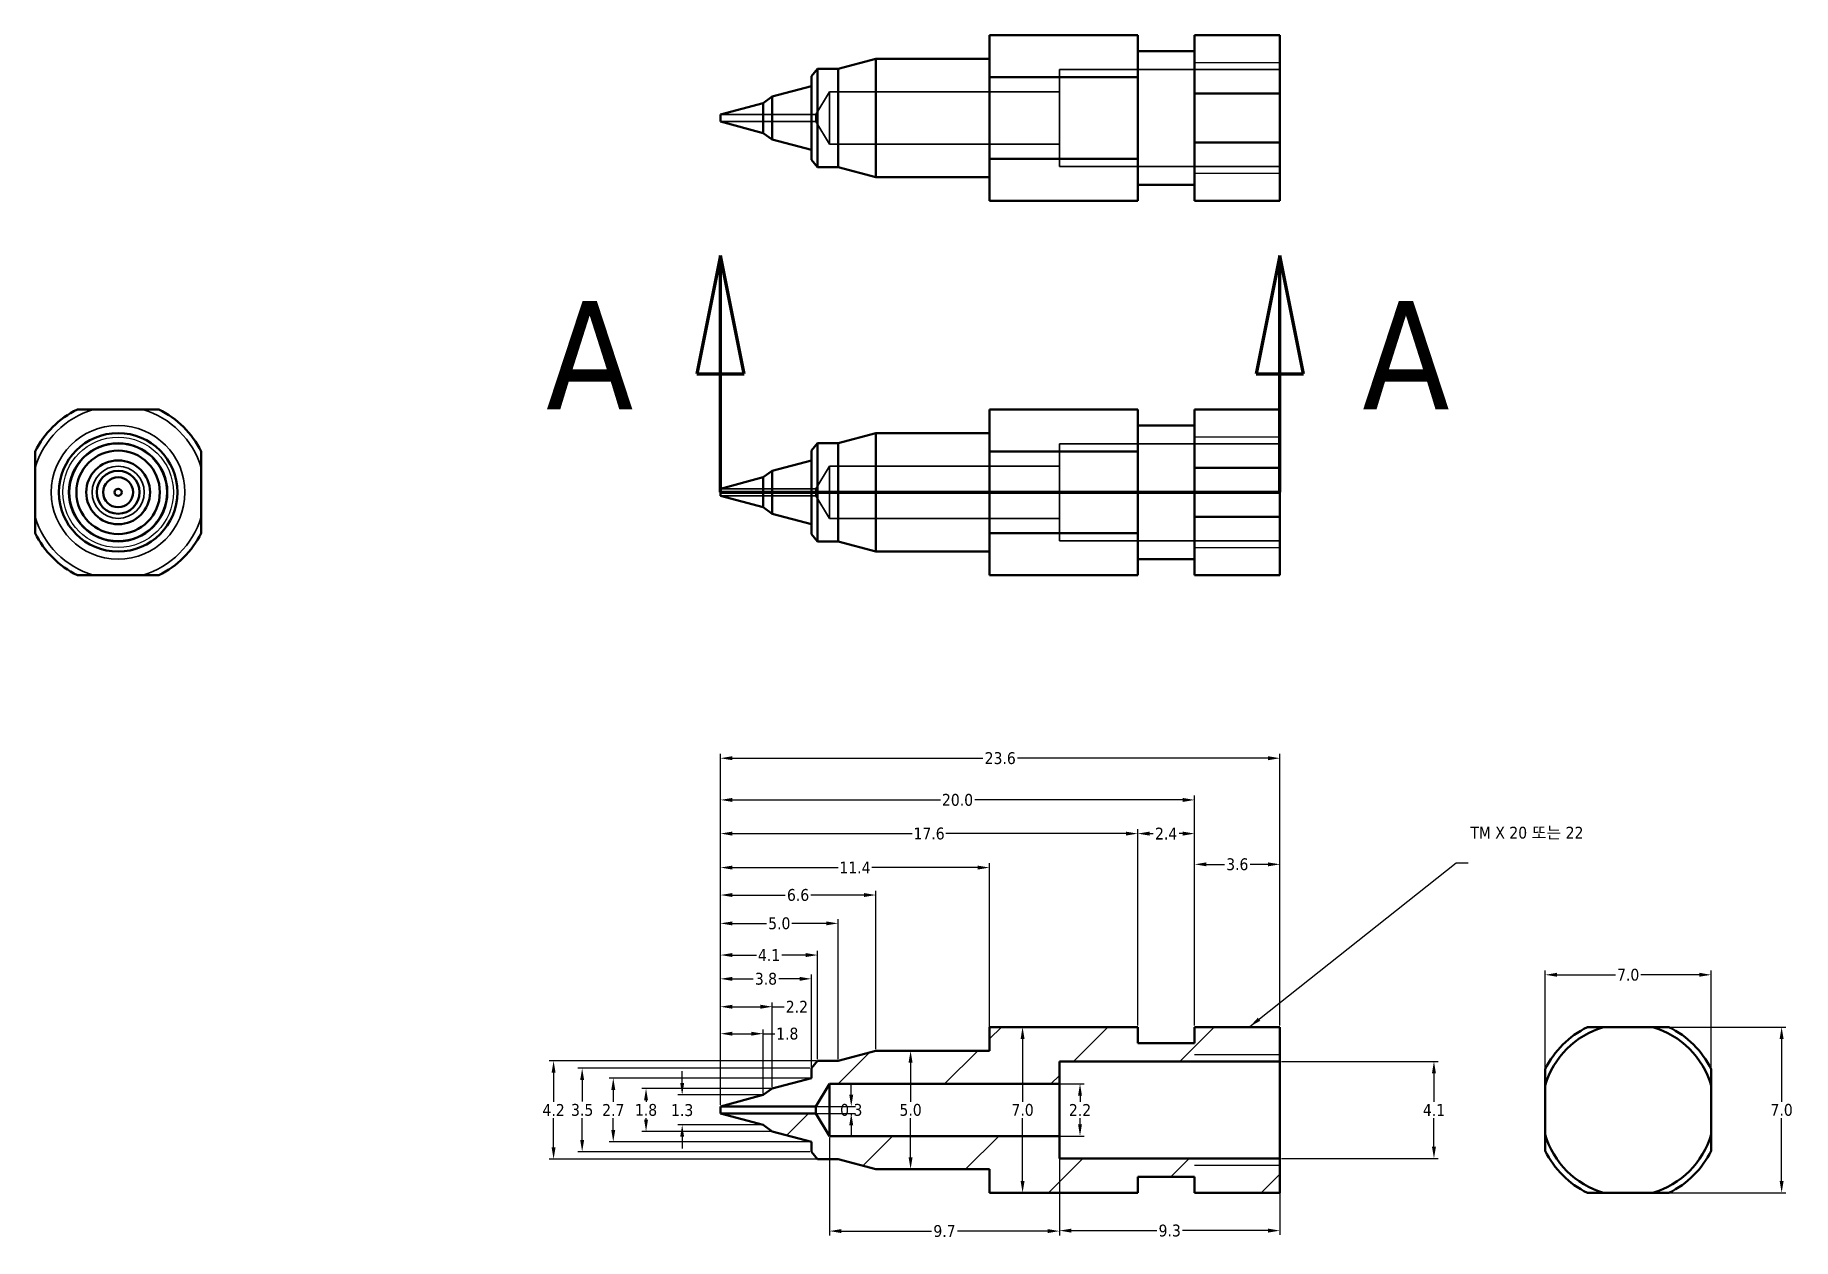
# Model space of a CAD drawing. Header units: millimetres. Extents: x 3 to 861, y 15 to 544.
# Drawn here: x 382.7 to 456.9, y 297.2 to 348 of the extents above; entities that cross this region are included whole.
import ezdxf

# ---------------------------------------------------------------- set-up
doc = ezdxf.new("R2010")
doc.units = ezdxf.units.MM
for name, color, linetype, lineweight in [('경계(ANSI)', 7, 'Continuous', 70), ('단면선(ANSI)', 7, 'Continuous', 70), ('외형선(ANSI)', 7, 'Continuous', 50), ('은선 (ANSI)', 7, 'Continuous', 35), ('좁은 은선 (ANSI)', 7, 'Continuous', 25), ('해치 (ANSI)', 7, 'Continuous', 18)]:
    doc.layers.add(name, color=color, linetype=linetype, lineweight=lineweight)
doc.styles.get("Standard").update_dxf_attribs({"font": 'tahoma.ttf'})
doc.styles.add('레이블 텍스트 (ANSI)', font='tahoma.ttf')
doc.styles.add('주 텍스트 (ANSI)', font='tahoma.ttf')
doc.dimstyles.get("Standard").update_dxf_attribs({"dimtxt": 0.18, "dimasz": 0.18, "dimexe": 0.18, "dimexo": 0.0625, "dimgap": 0.09, "dimtad": 0, "dimtih": 1, "dimtoh": 1, "dimdec": 4, "dimzin": 0, "dimdsep": 46, "dimtxsty": 'Standard', "dimcen": 0.09, "dimadec": 0, "dimazin": 0, "dimtfac": 1, "dimtdec": 4, "dimtofl": 0, "dimtmove": 0, "dimatfit": 3, "dimfxl": 0, "dimtolj": 1, "dimtzin": 0, "dimarcsym": 0})

msp = doc.modelspace()

# ---------------------------------------------------------------- texts
at = {"insert": (443.28, 314.63), "char_height": 0.5, "width": 62.37789, "attachment_point": 1, "style": '주 텍스트 (ANSI)'}
msp.add_mtext('TM X 20 {\\fGulim|b0|i0|c129|p50;또는 }22', dxfattribs=at)

# ---------------------------------------------------------------- blocks, each defined once
blk = doc.blocks.new('*D9')
at = {"color": 0, "lineweight": -2}
for p, q in [((410.038, 303.808), (410.038, 304.308)), ((413.39, 303.308), (409.858, 303.308)), ((413.39, 302.044), (409.858, 302.044)), ((410.038, 301.544), (410.038, 301.044))]:
    blk.add_line(p, q, dxfattribs=at)
at = {"color": 0}
for points in [[(409.955, 303.808), (410.121, 303.808), (410.038, 303.308)], [(409.955, 301.544), (410.121, 301.544), (410.038, 302.044)]]:
    blk.add_solid(points, dxfattribs=at)
at = {"layer": 'Defpoints', "color": 0}
for p in [(413.452, 303.308), (410.038, 302.044), (413.452, 302.044)]:
    blk.add_point(p, dxfattribs=at)
at = {"color": 0, "insert": (410.038, 302.666), "char_height": 0.5, "attachment_point": 5}
blk.add_mtext('\\A1;1.3', dxfattribs=at)
blk = doc.blocks.new('*D10')
at = {"color": 0, "lineweight": -2}
for p, q in [((413.777, 303.58), (408.333, 303.58)), ((408.513, 303.08), (408.513, 303.026)), ((413.777, 301.772), (408.333, 301.772)), ((408.513, 302.272), (408.513, 302.323))]:
    blk.add_line(p, q, dxfattribs=at)
at = {"color": 0}
for points in [[(408.43, 303.08), (408.597, 303.08), (408.513, 303.58)], [(408.43, 302.272), (408.597, 302.272), (408.513, 301.772)]]:
    blk.add_solid(points, dxfattribs=at)
at = {"layer": 'Defpoints', "color": 0}
for p in [(413.84, 303.58), (408.513, 301.772), (413.84, 301.772)]:
    blk.add_point(p, dxfattribs=at)
at = {"color": 0, "insert": (408.513, 302.674), "char_height": 0.5, "attachment_point": 5}
blk.add_mtext('\\A1;1.8', dxfattribs=at)
blk = doc.blocks.new('*D12')
at = {"color": 0, "lineweight": -2}
for p, q in [((415.426, 304.022), (406.951, 304.022)), ((407.131, 303.522), (407.131, 303.021)), ((407.131, 301.831), (407.131, 302.331)), ((415.426, 301.331), (406.951, 301.331))]:
    blk.add_line(p, q, dxfattribs=at)
at = {"color": 0}
for points in [[(407.047, 303.522), (407.214, 303.522), (407.131, 304.022)], [(407.047, 301.831), (407.214, 301.831), (407.131, 301.331)]]:
    blk.add_solid(points, dxfattribs=at)
at = {"layer": 'Defpoints', "color": 0}
for p in [(415.489, 304.022), (407.131, 301.331), (415.489, 301.331)]:
    blk.add_point(p, dxfattribs=at)
at = {"color": 0, "insert": (407.131, 302.676), "char_height": 0.5, "attachment_point": 5}
blk.add_mtext('\\A1;2.7', dxfattribs=at)
blk = doc.blocks.new('*D13')
at = {"color": 0, "lineweight": -2}
for p, q in [((415.426, 304.437), (405.639, 304.437)), ((405.819, 303.937), (405.819, 303.027)), ((405.819, 301.415), (405.819, 302.326)), ((415.426, 300.915), (405.639, 300.915))]:
    blk.add_line(p, q, dxfattribs=at)
at = {"color": 0}
for points in [[(405.735, 303.937), (405.902, 303.937), (405.819, 304.437)], [(405.735, 301.415), (405.902, 301.415), (405.819, 300.915)]]:
    blk.add_solid(points, dxfattribs=at)
at = {"layer": 'Defpoints', "color": 0}
for p in [(415.489, 304.437), (405.819, 300.915), (415.489, 300.915)]:
    blk.add_point(p, dxfattribs=at)
at = {"color": 0, "insert": (405.819, 302.676), "char_height": 0.5, "attachment_point": 5}
blk.add_mtext('\\A1;3.5', dxfattribs=at)
blk = doc.blocks.new('*D14')
at = {"color": 0, "lineweight": -2}
for p, q in [((415.69, 304.751), (404.433, 304.751)), ((404.613, 304.251), (404.613, 303.021)), ((404.613, 301.101), (404.613, 302.331)), ((415.69, 300.601), (404.433, 300.601))]:
    blk.add_line(p, q, dxfattribs=at)
at = {"color": 0}
for points in [[(404.53, 304.251), (404.696, 304.251), (404.613, 304.751)], [(404.53, 301.101), (404.696, 301.101), (404.613, 300.601)]]:
    blk.add_solid(points, dxfattribs=at)
at = {"layer": 'Defpoints', "color": 0}
for p in [(415.752, 304.751), (404.613, 300.601), (415.752, 300.601)]:
    blk.add_point(p, dxfattribs=at)
at = {"color": 0, "insert": (404.613, 302.676), "char_height": 0.5, "attachment_point": 5}
blk.add_mtext('\\A1;4.2', dxfattribs=at)
blk = doc.blocks.new('*D15')
at = {"color": 0, "lineweight": -2}
for p, q in [((426.015, 303.776), (426.999, 303.776)), ((426.819, 303.276), (426.819, 303.021)), ((426.819, 302.076), (426.819, 302.331)), ((426.015, 301.576), (426.999, 301.576))]:
    blk.add_line(p, q, dxfattribs=at)
at = {"color": 0}
for points in [[(426.735, 303.276), (426.902, 303.276), (426.819, 303.776)], [(426.735, 302.076), (426.902, 302.076), (426.819, 301.576)]]:
    blk.add_solid(points, dxfattribs=at)
at = {"layer": 'Defpoints', "color": 0}
for p in [(425.952, 303.776), (425.952, 301.576), (426.819, 301.576)]:
    blk.add_point(p, dxfattribs=at)
at = {"color": 0, "insert": (426.819, 302.676), "char_height": 0.5, "attachment_point": 5}
blk.add_mtext('\\A1;2.2', dxfattribs=at)
blk = doc.blocks.new('*D16')
at = {"color": 0, "lineweight": -2}
for p, q in [((435.315, 304.726), (441.929, 304.726)), ((441.749, 304.226), (441.749, 303.017)), ((441.749, 301.126), (441.749, 302.335)), ((435.315, 300.626), (441.929, 300.626))]:
    blk.add_line(p, q, dxfattribs=at)
at = {"color": 0}
for points in [[(441.665, 304.226), (441.832, 304.226), (441.749, 304.726)], [(441.665, 301.126), (441.832, 301.126), (441.749, 300.626)]]:
    blk.add_solid(points, dxfattribs=at)
at = {"layer": 'Defpoints', "color": 0}
for p in [(435.252, 304.726), (435.252, 300.626), (441.749, 300.626)]:
    blk.add_point(p, dxfattribs=at)
at = {"color": 0, "insert": (441.749, 302.676), "char_height": 0.5, "attachment_point": 5}
blk.add_mtext('\\A1;4.1', dxfattribs=at)
blk = doc.blocks.new('*D17')
at = {"color": 0, "lineweight": -2}
for p, q in [((418.265, 305.176), (419.852, 305.176)), ((419.672, 304.676), (419.672, 303.026)), ((419.672, 300.676), (419.672, 302.326)), ((418.265, 300.176), (419.852, 300.176))]:
    blk.add_line(p, q, dxfattribs=at)
at = {"color": 0}
for points in [[(419.588, 304.676), (419.755, 304.676), (419.672, 305.176)], [(419.588, 300.676), (419.755, 300.676), (419.672, 300.176)]]:
    blk.add_solid(points, dxfattribs=at)
at = {"layer": 'Defpoints', "color": 0}
for p in [(418.202, 305.176), (418.202, 300.176), (419.672, 300.176)]:
    blk.add_point(p, dxfattribs=at)
at = {"color": 0, "insert": (419.672, 302.676), "char_height": 0.5, "attachment_point": 5}
blk.add_mtext('\\A1;5.0', dxfattribs=at)
blk = doc.blocks.new('*D18')
at = {"color": 0, "lineweight": -2}
for p, q in [((423.065, 306.176), (424.576, 306.176)), ((424.396, 305.676), (424.396, 303.026)), ((424.396, 299.676), (424.396, 302.326)), ((423.065, 299.176), (424.576, 299.176))]:
    blk.add_line(p, q, dxfattribs=at)
at = {"color": 0}
for points in [[(424.313, 305.676), (424.479, 305.676), (424.396, 306.176)], [(424.313, 299.676), (424.479, 299.676), (424.396, 299.176)]]:
    blk.add_solid(points, dxfattribs=at)
at = {"layer": 'Defpoints', "color": 0}
for p in [(423.002, 306.176), (423.002, 299.176), (424.396, 299.176)]:
    blk.add_point(p, dxfattribs=at)
at = {"color": 0, "insert": (424.396, 302.676), "char_height": 0.5, "attachment_point": 5}
blk.add_mtext('\\A1;7.0', dxfattribs=at)
blk = doc.blocks.new('*D22')
at = {"color": 0, "lineweight": -2}
for p, q in [((411.652, 302.889), (411.652, 306.074)), ((412.152, 305.894), (412.952, 305.894)), ((413.452, 303.371), (413.452, 306.074)), ((413.452, 305.894), (413.952, 305.894))]:
    blk.add_line(p, q, dxfattribs=at)
at = {"color": 0}
for points in [[(412.152, 305.977), (412.152, 305.811), (411.652, 305.894)], [(412.952, 305.977), (412.952, 305.811), (413.452, 305.894)]]:
    blk.add_solid(points, dxfattribs=at)
at = {"layer": 'Defpoints', "color": 0}
for p in [(413.452, 305.894), (413.452, 303.308), (411.652, 302.826)]:
    blk.add_point(p, dxfattribs=at)
at = {"color": 0, "insert": (414.471, 305.894), "char_height": 0.5, "attachment_point": 5}
blk.add_mtext('\\A1;1.8', dxfattribs=at)
blk = doc.blocks.new('*D23')
at = {"color": 0, "lineweight": -2}
for p, q in [((411.652, 302.889), (411.652, 307.213)), ((412.152, 307.033), (413.34, 307.033)), ((413.84, 303.642), (413.84, 307.213)), ((413.84, 307.033), (414.34, 307.033))]:
    blk.add_line(p, q, dxfattribs=at)
at = {"color": 0}
for points in [[(412.152, 307.116), (412.152, 306.95), (411.652, 307.033)], [(413.34, 307.116), (413.34, 306.95), (413.84, 307.033)]]:
    blk.add_solid(points, dxfattribs=at)
at = {"layer": 'Defpoints', "color": 0}
for p in [(413.84, 307.033), (413.84, 303.58), (411.652, 302.826)]:
    blk.add_point(p, dxfattribs=at)
at = {"color": 0, "insert": (414.876, 307.033), "char_height": 0.5, "attachment_point": 5}
blk.add_mtext('\\A1;2.2', dxfattribs=at)
blk = doc.blocks.new('*D24')
at = {"color": 0, "lineweight": -2}
for p, q in [((411.652, 302.889), (411.652, 308.39)), ((412.152, 308.21), (413.03, 308.21)), ((414.989, 308.21), (414.111, 308.21)), ((415.489, 304.084), (415.489, 308.39))]:
    blk.add_line(p, q, dxfattribs=at)
at = {"color": 0}
for points in [[(412.152, 308.293), (412.152, 308.126), (411.652, 308.21)], [(414.989, 308.293), (414.989, 308.126), (415.489, 308.21)]]:
    blk.add_solid(points, dxfattribs=at)
at = {"layer": 'Defpoints', "color": 0}
for p in [(415.489, 308.21), (415.489, 304.022), (411.652, 302.826)]:
    blk.add_point(p, dxfattribs=at)
at = {"color": 0, "insert": (413.571, 308.21), "char_height": 0.5, "attachment_point": 5}
blk.add_mtext('\\A1;3.8', dxfattribs=at)
blk = doc.blocks.new('*D25')
at = {"color": 0, "lineweight": -2}
for p, q in [((411.652, 302.889), (411.652, 309.394)), ((412.152, 309.214), (413.167, 309.214)), ((415.252, 309.214), (414.237, 309.214)), ((415.752, 304.814), (415.752, 309.394))]:
    blk.add_line(p, q, dxfattribs=at)
at = {"color": 0}
for points in [[(412.152, 309.297), (412.152, 309.131), (411.652, 309.214)], [(415.252, 309.297), (415.252, 309.131), (415.752, 309.214)]]:
    blk.add_solid(points, dxfattribs=at)
at = {"layer": 'Defpoints', "color": 0}
for p in [(415.752, 309.214), (415.752, 304.751), (411.652, 302.826)]:
    blk.add_point(p, dxfattribs=at)
at = {"color": 0, "insert": (413.702, 309.214), "char_height": 0.5, "attachment_point": 5}
blk.add_mtext('\\A1;4.1', dxfattribs=at)
blk = doc.blocks.new('*D26')
at = {"color": 0, "lineweight": -2}
for p, q in [((411.652, 302.889), (411.652, 310.73)), ((416.616, 304.814), (416.616, 310.73)), ((412.152, 310.55), (413.599, 310.55)), ((416.116, 310.55), (414.669, 310.55))]:
    blk.add_line(p, q, dxfattribs=at)
at = {"color": 0}
for points in [[(412.152, 310.633), (412.152, 310.467), (411.652, 310.55)], [(416.116, 310.633), (416.116, 310.467), (416.616, 310.55)]]:
    blk.add_solid(points, dxfattribs=at)
at = {"layer": 'Defpoints', "color": 0}
for p in [(416.616, 310.55), (416.616, 304.751), (411.652, 302.826)]:
    blk.add_point(p, dxfattribs=at)
at = {"color": 0, "insert": (414.134, 310.55), "char_height": 0.5, "attachment_point": 5}
blk.add_mtext('\\A1;5.0', dxfattribs=at)
blk = doc.blocks.new('*D27')
at = {"color": 0, "lineweight": -2}
for p, q in [((411.652, 302.889), (411.652, 311.927)), ((412.152, 311.747), (414.383, 311.747)), ((417.702, 311.747), (415.471, 311.747)), ((418.202, 305.239), (418.202, 311.927))]:
    blk.add_line(p, q, dxfattribs=at)
at = {"color": 0}
for points in [[(412.152, 311.831), (412.152, 311.664), (411.652, 311.747)], [(417.702, 311.831), (417.702, 311.664), (418.202, 311.747)]]:
    blk.add_solid(points, dxfattribs=at)
at = {"layer": 'Defpoints', "color": 0}
for p in [(418.202, 311.747), (418.202, 305.176), (411.652, 302.826)]:
    blk.add_point(p, dxfattribs=at)
at = {"color": 0, "insert": (414.927, 311.747), "char_height": 0.5, "attachment_point": 5}
blk.add_mtext('\\A1;6.6', dxfattribs=at)
blk = doc.blocks.new('*D28')
at = {"color": 0, "lineweight": -2}
for p, q in [((411.652, 302.889), (411.652, 313.086)), ((412.152, 312.906), (416.616, 312.906)), ((422.502, 312.906), (418.038, 312.906)), ((423.002, 305.239), (423.002, 313.086))]:
    blk.add_line(p, q, dxfattribs=at)
at = {"color": 0}
for points in [[(412.152, 312.989), (412.152, 312.823), (411.652, 312.906)], [(422.502, 312.989), (422.502, 312.823), (423.002, 312.906)]]:
    blk.add_solid(points, dxfattribs=at)
at = {"layer": 'Defpoints', "color": 0}
for p in [(423.002, 312.906), (423.002, 305.176), (411.652, 302.826)]:
    blk.add_point(p, dxfattribs=at)
at = {"color": 0, "insert": (417.327, 312.906), "char_height": 0.5, "attachment_point": 5}
blk.add_mtext('\\A1;11.4', dxfattribs=at)
blk = doc.blocks.new('*D29')
at = {"color": 0, "lineweight": -2}
for p, q in [((411.652, 302.889), (411.652, 314.52)), ((429.252, 306.239), (429.252, 314.52)), ((412.152, 314.34), (419.744, 314.34)), ((428.752, 314.34), (421.16, 314.34))]:
    blk.add_line(p, q, dxfattribs=at)
at = {"color": 0}
for points in [[(412.152, 314.423), (412.152, 314.256), (411.652, 314.34)], [(428.752, 314.423), (428.752, 314.256), (429.252, 314.34)]]:
    blk.add_solid(points, dxfattribs=at)
at = {"layer": 'Defpoints', "color": 0}
for p in [(429.252, 314.34), (429.252, 306.176), (411.652, 302.826)]:
    blk.add_point(p, dxfattribs=at)
at = {"color": 0, "insert": (420.452, 314.34), "char_height": 0.5, "attachment_point": 5}
blk.add_mtext('\\A1;17.6', dxfattribs=at)
blk = doc.blocks.new('*D30')
at = {"color": 0, "lineweight": -2}
for p, q in [((411.652, 302.889), (411.652, 315.941)), ((431.652, 306.239), (431.652, 315.941)), ((412.152, 315.761), (420.927, 315.761)), ((431.152, 315.761), (422.377, 315.761))]:
    blk.add_line(p, q, dxfattribs=at)
at = {"color": 0}
for points in [[(412.152, 315.844), (412.152, 315.677), (411.652, 315.761)], [(431.152, 315.844), (431.152, 315.677), (431.652, 315.761)]]:
    blk.add_solid(points, dxfattribs=at)
at = {"layer": 'Defpoints', "color": 0}
for p in [(431.652, 315.761), (431.652, 306.176), (411.652, 302.826)]:
    blk.add_point(p, dxfattribs=at)
at = {"color": 0, "insert": (421.652, 315.761), "char_height": 0.5, "attachment_point": 5}
blk.add_mtext('\\A1;20.0', dxfattribs=at)
blk = doc.blocks.new('*D31')
at = {"color": 0, "lineweight": -2}
for p, q in [((429.252, 306.239), (429.252, 314.52)), ((431.652, 306.239), (431.652, 314.52)), ((429.752, 314.34), (429.91, 314.34)), ((431.152, 314.34), (430.995, 314.34))]:
    blk.add_line(p, q, dxfattribs=at)
at = {"color": 0}
for points in [[(429.752, 314.423), (429.752, 314.256), (429.252, 314.34)], [(431.152, 314.423), (431.152, 314.256), (431.652, 314.34)]]:
    blk.add_solid(points, dxfattribs=at)
at = {"layer": 'Defpoints', "color": 0}
for p in [(431.652, 314.34), (429.252, 306.176), (431.652, 306.176)]:
    blk.add_point(p, dxfattribs=at)
at = {"color": 0, "insert": (430.452, 314.34), "char_height": 0.5, "attachment_point": 5}
blk.add_mtext('\\A1;2.4', dxfattribs=at)
blk = doc.blocks.new('*D32')
at = {"color": 0, "lineweight": -2}
for p, q in [((431.652, 306.239), (431.652, 313.222)), ((432.152, 313.042), (432.91, 313.042)), ((434.752, 313.042), (433.994, 313.042)), ((435.252, 306.239), (435.252, 313.222))]:
    blk.add_line(p, q, dxfattribs=at)
at = {"color": 0}
for points in [[(432.152, 313.125), (432.152, 312.959), (431.652, 313.042)], [(434.752, 313.125), (434.752, 312.959), (435.252, 313.042)]]:
    blk.add_solid(points, dxfattribs=at)
at = {"layer": 'Defpoints', "color": 0}
for p in [(435.252, 313.042), (431.652, 306.176), (435.252, 306.176)]:
    blk.add_point(p, dxfattribs=at)
at = {"color": 0, "insert": (433.452, 313.042), "char_height": 0.5, "attachment_point": 5}
blk.add_mtext('\\A1;3.6', dxfattribs=at)
blk = doc.blocks.new('*D33')
at = {"color": 0, "lineweight": -2}
for p, q in [((411.652, 302.889), (411.652, 317.701)), ((412.152, 317.521), (422.724, 317.521)), ((434.752, 317.521), (424.18, 317.521)), ((435.252, 306.239), (435.252, 317.701))]:
    blk.add_line(p, q, dxfattribs=at)
at = {"color": 0}
for points in [[(412.152, 317.605), (412.152, 317.438), (411.652, 317.521)], [(434.752, 317.605), (434.752, 317.438), (435.252, 317.521)]]:
    blk.add_solid(points, dxfattribs=at)
at = {"layer": 'Defpoints', "color": 0}
for p in [(435.252, 317.521), (435.252, 306.176), (411.652, 302.826)]:
    blk.add_point(p, dxfattribs=at)
at = {"color": 0, "insert": (423.452, 317.521), "char_height": 0.5, "attachment_point": 5}
blk.add_mtext('\\A1;23.6', dxfattribs=at)
blk = doc.blocks.new('*D34')
at = {"color": 0, "lineweight": -2}
for p, q in [((425.952, 300.564), (425.952, 297.403)), ((435.252, 300.564), (435.252, 297.403)), ((426.452, 297.583), (430.063, 297.583)), ((434.752, 297.583), (431.141, 297.583))]:
    blk.add_line(p, q, dxfattribs=at)
at = {"color": 0}
for points in [[(426.452, 297.667), (426.452, 297.5), (425.952, 297.583)], [(434.752, 297.667), (434.752, 297.5), (435.252, 297.583)]]:
    blk.add_solid(points, dxfattribs=at)
at = {"layer": 'Defpoints', "color": 0}
for p in [(425.952, 300.626), (435.252, 300.626), (425.952, 297.583)]:
    blk.add_point(p, dxfattribs=at)
at = {"color": 0, "insert": (430.602, 297.583), "char_height": 0.5, "attachment_point": 5}
blk.add_mtext('\\A1;9.3', dxfattribs=at)
blk = doc.blocks.new('*D35')
at = {"color": 0, "lineweight": -2}
for p, q in [((416.252, 301.514), (416.252, 297.384)), ((425.952, 301.514), (425.952, 297.384)), ((416.752, 297.564), (420.556, 297.564)), ((425.452, 297.564), (421.648, 297.564))]:
    blk.add_line(p, q, dxfattribs=at)
at = {"color": 0}
for points in [[(416.752, 297.647), (416.752, 297.48), (416.252, 297.564)], [(425.452, 297.647), (425.452, 297.48), (425.952, 297.564)]]:
    blk.add_solid(points, dxfattribs=at)
at = {"layer": 'Defpoints', "color": 0}
for p in [(416.252, 301.576), (425.952, 301.576), (416.252, 297.564)]:
    blk.add_point(p, dxfattribs=at)
at = {"color": 0, "insert": (421.102, 297.564), "char_height": 0.5, "attachment_point": 5}
blk.add_mtext('\\A1;9.7', dxfattribs=at)
blk = doc.blocks.new('*D36')
at = {"color": 0, "lineweight": -2}
for p, q in [((417.169, 303.326), (417.169, 303.826)), ((411.715, 302.826), (417.349, 302.826)), ((411.715, 302.526), (417.349, 302.526)), ((417.169, 302.026), (417.169, 301.526))]:
    blk.add_line(p, q, dxfattribs=at)
at = {"color": 0}
for points in [[(417.086, 303.326), (417.253, 303.326), (417.169, 302.826)], [(417.086, 302.026), (417.253, 302.026), (417.169, 302.526)]]:
    blk.add_solid(points, dxfattribs=at)
at = {"layer": 'Defpoints', "color": 0}
for p in [(411.652, 302.826), (411.652, 302.526), (417.169, 302.826)]:
    blk.add_point(p, dxfattribs=at)
at = {"color": 0, "insert": (417.169, 302.676), "char_height": 0.5, "attachment_point": 5}
blk.add_mtext('\\A1;0.3', dxfattribs=at)
blk = doc.blocks.new('*D37')
at = {"color": 0, "lineweight": -2}
for p, q in [((446.441, 302.739), (446.441, 308.561)), ((453.441, 302.739), (453.441, 308.561)), ((446.941, 308.381), (449.402, 308.381)), ((452.941, 308.381), (450.48, 308.381))]:
    blk.add_line(p, q, dxfattribs=at)
at = {"color": 0}
for points in [[(446.941, 308.465), (446.941, 308.298), (446.441, 308.381)], [(452.941, 308.465), (452.941, 308.298), (453.441, 308.381)]]:
    blk.add_solid(points, dxfattribs=at)
at = {"layer": 'Defpoints', "color": 0}
for p in [(453.441, 308.381), (446.441, 302.676), (453.441, 302.676)]:
    blk.add_point(p, dxfattribs=at)
at = {"color": 0, "insert": (449.941, 308.381), "char_height": 0.5, "attachment_point": 5}
blk.add_mtext('\\A1;7.0', dxfattribs=at)
blk = doc.blocks.new('*D38')
at = {"color": 0, "lineweight": -2}
for p, q in [((450.004, 306.176), (456.594, 306.176)), ((456.414, 305.676), (456.414, 303.026)), ((456.414, 299.676), (456.414, 302.326)), ((450.004, 299.176), (456.594, 299.176))]:
    blk.add_line(p, q, dxfattribs=at)
at = {"color": 0}
for points in [[(456.331, 305.676), (456.497, 305.676), (456.414, 306.176)], [(456.331, 299.676), (456.497, 299.676), (456.414, 299.176)]]:
    blk.add_solid(points, dxfattribs=at)
at = {"layer": 'Defpoints', "color": 0}
for p in [(449.941, 306.176), (449.941, 299.176), (456.414, 299.176)]:
    blk.add_point(p, dxfattribs=at)
at = {"color": 0, "insert": (456.414, 302.676), "char_height": 0.5, "attachment_point": 5}
blk.add_mtext('\\A1;7.0', dxfattribs=at)
blk = doc.blocks.new('2dTransSection0')
at = {"layer": '단면선(ANSI)', "linetype": 'Continuous'}
for p, q in [((411.652, 338.744), (410.652, 333.744)), ((411.652, 333.744), (411.652, 338.744)), ((412.652, 333.744), (411.652, 338.744)), ((435.252, 338.744), (434.252, 333.744)), ((435.252, 333.744), (435.252, 338.744)), ((436.252, 333.744), (435.252, 338.744)), ((410.652, 333.744), (412.652, 333.744)), ((411.652, 328.744), (411.652, 333.744)), ((434.252, 333.744), (436.252, 333.744)), ((435.252, 328.744), (435.252, 333.744)), ((411.652, 328.744), (435.252, 328.744)), ((411.652, 328.744), (418.652, 328.744)), ((428.253, 328.744), (435.252, 328.744))]:
    blk.add_line(p, q, dxfattribs=at)
at = {"layer": '단면선(ANSI)', "linetype": 'Continuous', "flags": 128}
for points in [[(412.652, 333.744), (411.652, 338.744)], [(436.252, 333.744), (435.252, 338.744)]]:
    blk.add_lwpolyline(points, dxfattribs=at)
at = {"layer": '단면선(ANSI)'}
for points in [[(412.652, 333.744), (411.652, 338.744), (410.652, 333.744), (412.652, 333.744)], [(436.252, 333.744), (435.252, 338.744), (434.252, 333.744), (436.252, 333.744)]]:
    blk.add_solid(points, dxfattribs=at)
at = {"layer": '단면선(ANSI)', "char_height": 4.572, "attachment_point": 7, "style": '레이블 텍스트 (ANSI)'}
for insert in [(404.292, 332.244), (438.723, 332.244)]:
    blk.add_mtext('A', dxfattribs=dict(at, insert=insert))
blk = doc.blocks.new('경계 Default Border')
at = {"layer": '경계(ANSI)'}
for p, q in [((107.95, 533.4), (107.95, 537.464)), ((215.9, 533.4), (215.9, 537.464)), ((323.85, 533.4), (323.85, 537.464)), ((539.75, 533.4), (539.75, 537.464)), ((647.7, 533.4), (647.7, 537.464)), ((755.65, 533.4), (755.65, 537.464)), ((12.7, 419.1), (8.636, 419.1)), ((850.9, 419.1), (854.964, 419.1)), ((12.7, 139.7), (8.636, 139.7)), ((850.9, 139.7), (854.964, 139.7)), ((107.95, 25.4), (107.95, 21.336)), ((215.9, 25.4), (215.9, 21.336)), ((323.85, 25.4), (323.85, 21.336)), ((539.75, 25.4), (539.75, 21.336)), ((647.7, 25.4), (647.7, 21.336)), ((755.65, 25.4), (755.65, 21.336))]:
    blk.add_line(p, q, dxfattribs=at)
at = {"layer": '경계(ANSI)', "flags": 128}
for points in [[(431.8, 543.56), (431.8, 533.4)], [(12.7, 25.4), (12.7, 533.4)], [(2.54, 279.4), (12.7, 279.4)], [(861.06, 279.4), (850.9, 279.4)], [(431.8, 15.24), (431.8, 25.4)]]:
    blk.add_lwpolyline(points, dxfattribs=at)
at = {"layer": '경계(ANSI)', "char_height": 3.048, "attachment_point": 7, "style": '주 텍스트 (ANSI)'}
for s, insert in [('8', (52.98, 534.347)), ('7', (160.981, 534.416)), ('6', (268.902, 534.352)), ('5', (376.933, 534.352)), ('4', (484.712, 534.416)), ('3', (592.776, 534.352)), ('2', (700.751, 534.416)), ('1', (808.937, 534.416)), ('D', (9.043, 487.426)), ('D', (852.323, 487.426)), ('C', (9.036, 347.672)), ('C', (852.316, 347.672)), ('B', (9.23, 208.026)), ('B', (852.51, 208.026)), ('A', (8.863, 68.326)), ('A', (852.143, 68.326)), ('8', (52.98, 21.267)), ('7', (160.981, 21.336)), ('6', (268.902, 21.272)), ('5', (376.933, 21.272)), ('4', (484.712, 21.336)), ('3', (592.776, 21.272)), ('2', (700.751, 21.336)), ('1', (808.937, 21.336))]:
    blk.add_mtext(s, dxfattribs=dict(at, insert=insert))

# ---------------------------------------------------------------- dimensions: what is measured, and where the dimension line sits
for base, p1, p2, picture, middle in [((435.252, 317.521), (411.652, 302.826), (435.252, 306.176), '*D33', (423.452, 317.521)), ((431.652, 315.761), (411.652, 302.826), (431.652, 306.176), '*D30', (421.652, 315.761)), ((429.252, 314.34), (411.652, 302.826), (429.252, 306.176), '*D29', (420.452, 314.34)), ((431.652, 314.34), (429.252, 306.176), (431.652, 306.176), '*D31', (430.452, 314.34)), ((423.002158914, 312.905876645), (411.652158914, 302.826100878), (423.002158914, 305.176100878), '*D28', (417.327158914, 312.905876645)), ((435.252, 313.042), (431.652, 306.176), (435.252, 306.176), '*D32', (433.452, 313.042)), ((418.202158914, 311.747234407), (411.652158914, 302.826100878), (418.202158914, 305.176100878), '*D27', (414.927158914, 311.747234407)), ((416.616, 310.55), (411.652, 302.826), (416.616, 304.751), '*D26', (414.134, 310.55)), ((415.752, 309.214), (411.652, 302.826), (415.752, 304.751), '*D25', (413.702, 309.214)), ((415.489, 308.21), (411.652, 302.826), (415.489, 304.022), '*D24', (413.571, 308.21)), ((453.441, 308.381), (446.441, 302.676), (453.441, 302.676), '*D37', (449.941, 308.381)), ((413.84, 307.033), (411.652, 302.826), (413.84, 303.58), '*D23', (414.876, 307.033)), ((413.452, 305.894), (411.652, 302.826), (413.452, 303.308), '*D22', (414.471, 305.894)), ((416.252, 297.564), (425.952, 301.576), (416.252, 301.576), '*D35', (421.102, 297.564)), ((425.952, 297.583), (435.252, 300.626), (425.952, 300.626), '*D34', (430.602, 297.583))]:
    dim = msp.add_linear_dim(base=base, p1=p1, p2=p2, dimstyle='Standard', override={"dimtxt": 0.5, "dimasz": 0.5, "dimdec": 1})
    dim.commit()
    dim.dimension.update_dxf_attribs({"geometry": picture, "text_midpoint": middle})
for base, p1, p2, picture, middle in [((424.396, 299.176), (423.002, 306.176), (423.002, 299.176), '*D18', (424.396, 302.676)), ((456.414, 299.176), (449.941, 306.176), (449.941, 299.176), '*D38', (456.414, 302.676)), ((419.672, 300.176), (418.202, 305.176), (418.202, 300.176), '*D17', (419.672, 302.676)), ((441.749, 300.626), (435.252, 304.726), (435.252, 300.626), '*D16', (441.749, 302.676))]:
    dim = msp.add_linear_dim(base=base, p1=p1, p2=p2, angle=90, dimstyle='Standard', override={"dimtxt": 0.5, "dimasz": 0.5, "dimdec": 1})
    dim.commit()
    dim.dimension.update_dxf_attribs({"geometry": picture, "text_midpoint": middle})
for base, p1, p2, picture, middle in [((404.613059816, 300.601100878), (415.752158914, 304.751100878), (415.752158914, 300.601100878), '*D14', (404.613059816, 302.676100878)), ((405.819, 300.915), (415.489, 304.437), (415.489, 300.915), '*D13', (405.819, 302.676)), ((407.131, 301.331), (415.489, 304.022), (415.489, 301.331), '*D12', (407.131, 302.676)), ((410.038, 302.044), (413.452, 303.308), (413.452, 302.044), '*D9', (410.038, 302.666)), ((408.513, 301.772), (413.84, 303.58), (413.84, 301.772), '*D10', (408.513, 302.674)), ((417.169, 302.826), (411.652, 302.526), (411.652, 302.826), '*D36', (417.169, 302.676)), ((426.819, 301.576), (425.952, 303.776), (425.952, 301.576), '*D15', (426.819, 302.676))]:
    dim = msp.add_linear_dim(base=base, p1=p1, p2=p2, angle=90, dimstyle='Standard', override={"dimtxt": 0.5, "dimasz": 0.5, "dimdec": 1})
    dim.commit()
    dim.dimension.update_dxf_attribs({"geometry": picture, "text_midpoint": middle, "dimtype": 160})

# ---------------------------------------------------------------- hatches: boundary and pattern name
at = {"layer": '해치 (ANSI)'}
h = msp.add_hatch(dxfattribs=at)
h.set_pattern_fill('ANSI31', color=256, scale=25.4, style=0)
h.set_pattern_definition([(45, (0, -14.0547), (-2.245064, 2.245064), [])])
h.paths.add_polyline_path([(435.252, 306.176), (431.652, 306.176), (431.652, 305.496), (429.252, 305.496), (429.252, 306.176), (423.002, 306.176), (423.002, 305.176), (418.202, 305.176), (416.616, 304.751), (415.752, 304.751), (415.489, 304.437), (415.489, 304.022), (413.84, 303.58), (413.452, 303.308), (411.652, 302.826), (415.681, 302.826), (416.252, 303.776), (425.952, 303.776), (425.952, 304.726), (435.252, 304.726)])
h.paths.add_polyline_path([(435.252, 300.626), (425.952, 300.626), (425.952, 301.576), (416.252, 301.576), (415.681, 302.526), (411.652, 302.526), (413.452, 302.044), (413.84, 301.772), (415.489, 301.331), (415.489, 300.915), (415.752, 300.601), (416.616, 300.601), (418.202, 300.176), (423.002, 300.176), (423.002, 299.176), (429.252, 299.176), (429.252, 299.856), (431.652, 299.856), (431.652, 299.176), (435.252, 299.176)])

# ---------------------------------------------------------------- linework, layer by layer
at = {"layer": '외형선(ANSI)'}
for p, q in [((429.252, 348.039), (423.002, 348.039)), ((423.002, 346.259), (423.002, 348.039)), ((429.252, 346.259), (429.252, 348.039)), ((435.252, 348.039), (431.652, 348.039)), ((431.652, 345.574), (431.652, 348.039)), ((435.252, 345.574), (435.252, 348.039)), ((416.616, 346.614), (418.202, 347.039)), ((418.202, 342.039), (418.202, 347.039)), ((418.202, 347.039), (423.002, 347.039)), ((429.252, 347.359), (431.652, 347.359)), ((415.489, 346.3), (415.752, 346.614)), ((415.489, 342.777), (415.489, 346.3)), ((415.752, 342.464), (415.752, 346.614)), ((415.752, 346.614), (416.616, 346.614)), ((416.616, 342.464), (416.616, 346.614)), ((423.002, 346.259), (429.252, 346.259)), ((423.002, 342.818), (423.002, 346.259)), ((429.252, 346.259), (429.252, 342.818)), ((413.84, 345.442), (415.489, 345.884)), ((431.652, 343.503), (431.652, 345.574)), ((431.652, 345.574), (435.252, 345.574)), ((435.252, 345.574), (435.252, 343.503)), ((411.652, 344.689), (413.452, 345.171)), ((413.452, 345.171), (413.84, 345.442)), ((413.452, 343.906), (413.452, 345.171)), ((413.84, 343.635), (413.84, 345.442)), ((411.652, 344.389), (411.652, 344.689)), ((411.652, 344.389), (413.452, 343.906)), ((413.452, 343.906), (413.84, 343.635)), ((413.84, 343.635), (415.489, 343.193)), ((435.252, 343.503), (431.652, 343.503)), ((431.652, 341.039), (431.652, 343.503)), ((435.252, 341.039), (435.252, 343.503)), ((415.489, 342.777), (415.752, 342.464)), ((429.252, 342.818), (423.002, 342.818)), ((423.002, 341.039), (423.002, 342.818)), ((429.252, 341.039), (429.252, 342.818)), ((415.752, 342.464), (416.616, 342.464)), ((416.616, 342.464), (418.202, 342.039)), ((418.202, 342.039), (423.002, 342.039)), ((429.252, 341.719), (431.652, 341.719)), ((423.002, 341.039), (429.252, 341.039)), ((431.652, 341.039), (435.252, 341.039)), ((387.966, 332.244), (384.525, 332.244)), ((429.252, 332.244), (423.002, 332.244)), ((423.002, 330.465), (423.002, 332.244)), ((429.252, 330.465), (429.252, 332.244)), ((435.252, 332.244), (431.652, 332.244)), ((431.652, 329.78), (431.652, 332.244)), ((435.252, 329.78), (435.252, 332.244)), ((429.252, 331.564), (431.652, 331.564)), ((415.489, 330.506), (415.752, 330.819)), ((415.752, 326.669), (415.752, 330.819)), ((415.752, 330.819), (416.616, 330.819)), ((416.616, 330.819), (418.202, 331.244)), ((416.616, 326.669), (416.616, 330.819)), ((418.202, 326.244), (418.202, 331.244)), ((418.202, 331.244), (423.002, 331.244)), ((382.745, 330.465), (382.745, 327.024)), ((389.745, 327.024), (389.745, 330.465)), ((413.84, 329.648), (415.489, 330.09)), ((415.489, 326.983), (415.489, 330.506)), ((423.002, 330.465), (429.252, 330.465)), ((423.002, 327.024), (423.002, 330.465)), ((429.252, 330.465), (429.252, 327.024)), ((411.652, 328.894), (413.452, 329.377)), ((413.452, 329.377), (413.84, 329.648)), ((413.452, 328.112), (413.452, 329.377)), ((413.84, 327.841), (413.84, 329.648)), ((431.652, 327.709), (431.652, 329.78)), ((431.652, 329.78), (435.252, 329.78)), ((435.252, 329.78), (435.252, 327.709)), ((411.652, 328.594), (411.652, 328.894)), ((411.652, 328.594), (413.452, 328.112)), ((413.452, 328.112), (413.84, 327.841)), ((413.84, 327.841), (415.489, 327.399)), ((435.252, 327.709), (431.652, 327.709)), ((431.652, 325.244), (431.652, 327.709)), ((435.252, 325.244), (435.252, 327.709)), ((415.489, 326.983), (415.752, 326.669)), ((429.252, 327.024), (423.002, 327.024)), ((423.002, 325.244), (423.002, 327.024)), ((429.252, 325.244), (429.252, 327.024)), ((415.752, 326.669), (416.616, 326.669)), ((416.616, 326.669), (418.202, 326.244)), ((418.202, 326.244), (423.002, 326.244)), ((429.252, 325.924), (431.652, 325.924)), ((384.525, 325.244), (387.966, 325.244)), ((423.002, 325.244), (429.252, 325.244)), ((431.652, 325.244), (435.252, 325.244)), ((429.252, 306.176), (423.002, 306.176)), ((423.002, 306.176), (423.002, 305.176)), ((429.252, 305.496), (429.252, 306.176)), ((431.652, 305.496), (429.252, 305.496)), ((435.252, 306.176), (431.652, 306.176)), ((431.652, 306.176), (431.652, 305.496)), ((435.252, 304.726), (435.252, 306.176)), ((448.905, 306.176), (448.221, 306.176)), ((450.977, 306.176), (448.905, 306.176)), ((451.662, 306.176), (450.977, 306.176)), ((415.752, 304.751), (415.489, 304.437)), ((416.616, 304.751), (415.752, 304.751)), ((418.202, 305.176), (416.616, 304.751)), ((423.002, 305.176), (418.202, 305.176)), ((425.952, 303.776), (425.952, 304.726)), ((425.952, 304.726), (435.252, 304.726)), ((435.252, 300.626), (435.252, 304.726)), ((415.489, 304.022), (413.84, 303.58)), ((415.489, 304.437), (415.489, 304.022)), ((446.441, 304.397), (446.441, 303.712)), ((453.441, 303.712), (453.441, 304.397)), ((413.452, 303.308), (411.652, 302.826)), ((413.84, 303.58), (413.452, 303.308)), ((415.681, 302.826), (416.252, 303.776)), ((416.252, 303.776), (425.952, 303.776)), ((416.252, 301.576), (416.252, 303.776)), ((425.952, 301.576), (425.952, 303.776)), ((446.441, 303.712), (446.441, 301.64)), ((453.441, 301.64), (453.441, 303.712)), ((411.652, 302.826), (415.681, 302.826)), ((411.652, 302.526), (411.652, 302.826)), ((415.681, 302.526), (411.652, 302.526)), ((411.652, 302.526), (413.452, 302.044)), ((415.681, 302.526), (415.681, 302.826)), ((416.252, 301.576), (415.681, 302.526)), ((413.452, 302.044), (413.84, 301.772)), ((413.84, 301.772), (415.489, 301.331)), ((415.489, 301.331), (415.489, 300.915)), ((425.952, 301.576), (416.252, 301.576)), ((425.952, 300.626), (425.952, 301.576)), ((446.441, 301.64), (446.441, 300.956)), ((453.441, 300.956), (453.441, 301.64)), ((415.489, 300.915), (415.752, 300.601)), ((415.752, 300.601), (416.616, 300.601)), ((416.616, 300.601), (418.202, 300.176)), ((435.252, 300.626), (425.952, 300.626)), ((435.252, 299.176), (435.252, 300.626)), ((418.202, 300.176), (423.002, 300.176)), ((423.002, 300.176), (423.002, 299.176)), ((429.252, 299.176), (429.252, 299.856)), ((429.252, 299.856), (431.652, 299.856)), ((431.652, 299.856), (431.652, 299.176)), ((423.002, 299.176), (429.252, 299.176)), ((431.652, 299.176), (435.252, 299.176)), ((448.221, 299.176), (448.905, 299.176)), ((448.905, 299.176), (450.977, 299.176)), ((450.977, 299.176), (451.662, 299.176))]:
    msp.add_line(p, q, dxfattribs=at)
for radius in [2.5, 2.075, 1.761, 1.346, 0.904, 0.632, 0.15]:
    msp.add_circle((386.245, 328.744), radius, dxfattribs=at)
for centre, radius, start, end in [((386.245, 328.744), 3.9, 116.17695, 153.82305), ((386.245, 328.744), 3.9, 26.17695, 63.82305), ((386.245, 328.744), 3.9, 206.17695, 243.82305), ((386.245, 328.744), 3.9, 296.17695, 333.82305), ((449.941, 302.676), 3.9, 116.17695, 153.82305), ((449.941, 302.676), 3.65, 106.48297, 163.51703), ((449.941, 302.676), 3.65, 16.48297, 73.51703), ((449.941, 302.676), 3.9, 26.17695, 63.82305), ((449.941, 302.676), 3.65, 196.48297, 253.51703), ((449.941, 302.676), 3.65, 286.48297, 343.51703), ((449.941, 302.676), 3.9, 206.17695, 243.82305), ((449.941, 302.676), 3.9, 296.17695, 333.82305)]:
    msp.add_arc(centre, radius, start, end, dxfattribs=at)
at = {"layer": '은선 (ANSI)'}
for p, q in [((425.952, 342.489), (425.952, 346.589)), ((425.952, 346.589), (435.252, 346.589)), ((415.681, 344.689), (416.252, 345.639)), ((416.252, 343.439), (416.252, 345.639)), ((416.252, 345.639), (425.952, 345.639)), ((411.652, 344.689), (415.681, 344.689)), ((411.652, 344.389), (415.681, 344.389)), ((415.681, 344.389), (415.681, 344.689)), ((415.681, 344.389), (416.252, 343.439)), ((416.252, 343.439), (425.952, 343.439)), ((425.952, 342.489), (435.252, 342.489)), ((425.952, 326.694), (425.952, 330.794)), ((425.952, 330.794), (435.252, 330.794)), ((415.681, 328.894), (416.252, 329.844)), ((416.252, 327.644), (416.252, 329.844)), ((416.252, 329.844), (425.952, 329.844)), ((411.652, 328.894), (415.681, 328.894)), ((411.652, 328.594), (415.681, 328.594)), ((415.681, 328.594), (415.681, 328.894)), ((415.681, 328.594), (416.252, 327.644)), ((416.252, 327.644), (425.952, 327.644)), ((425.952, 326.694), (435.252, 326.694))]:
    msp.add_line(p, q, dxfattribs=at)
for radius in [2.82, 2.05, 1.1]:
    msp.add_circle((386.245, 328.744), radius, dxfattribs=at)
for start, end in [(106.48297, 163.51703), (16.48297, 73.51703), (196.48297, 253.51703), (286.48297, 343.51703)]:
    msp.add_arc((386.245, 328.744), 3.65, start, end, dxfattribs=at)
at = {"layer": '좁은 은선 (ANSI)'}
for p, q in [((435.252, 346.868), (431.652, 346.868)), ((431.652, 342.209), (435.252, 342.209)), ((435.252, 331.074), (431.652, 331.074)), ((431.652, 326.415), (435.252, 326.415)), ((435.252, 305.006), (431.652, 305.006)), ((431.652, 300.347), (435.252, 300.347))]:
    msp.add_line(p, q, dxfattribs=at)
msp.add_circle((386.245, 328.744), 2.33, dxfattribs=at)

# ---------------------------------------------------------------- block references
msp.add_blockref('경계 Default Border', (0, 0))
at = {"layer": '단면선(ANSI)'}
msp.add_blockref('2dTransSection0', (0, 0), dxfattribs=at)

msp.set_redraw_order([(e.dxf.handle, doc.entitydb.next_handle()) for e in msp.query("TEXT MTEXT ATTDEF DIMENSION ARC_DIMENSION")])  # texts and dimensions are drawn at this point

# ---------------------------------------------------------------- leaders
at = {"annotation_type": 0, "has_hookline": 1, "hookline_direction": 0, "text_width": 5.037}
msp.add_leader([(433.979, 306.192), (442.69, 313.106), (443.19, 313.106)], dimstyle='Standard', override={"dimtxt": 0.5, "dimasz": 0.5, "dimdec": 1}, dxfattribs=at)

doc.saveas('drawing.dxf')
